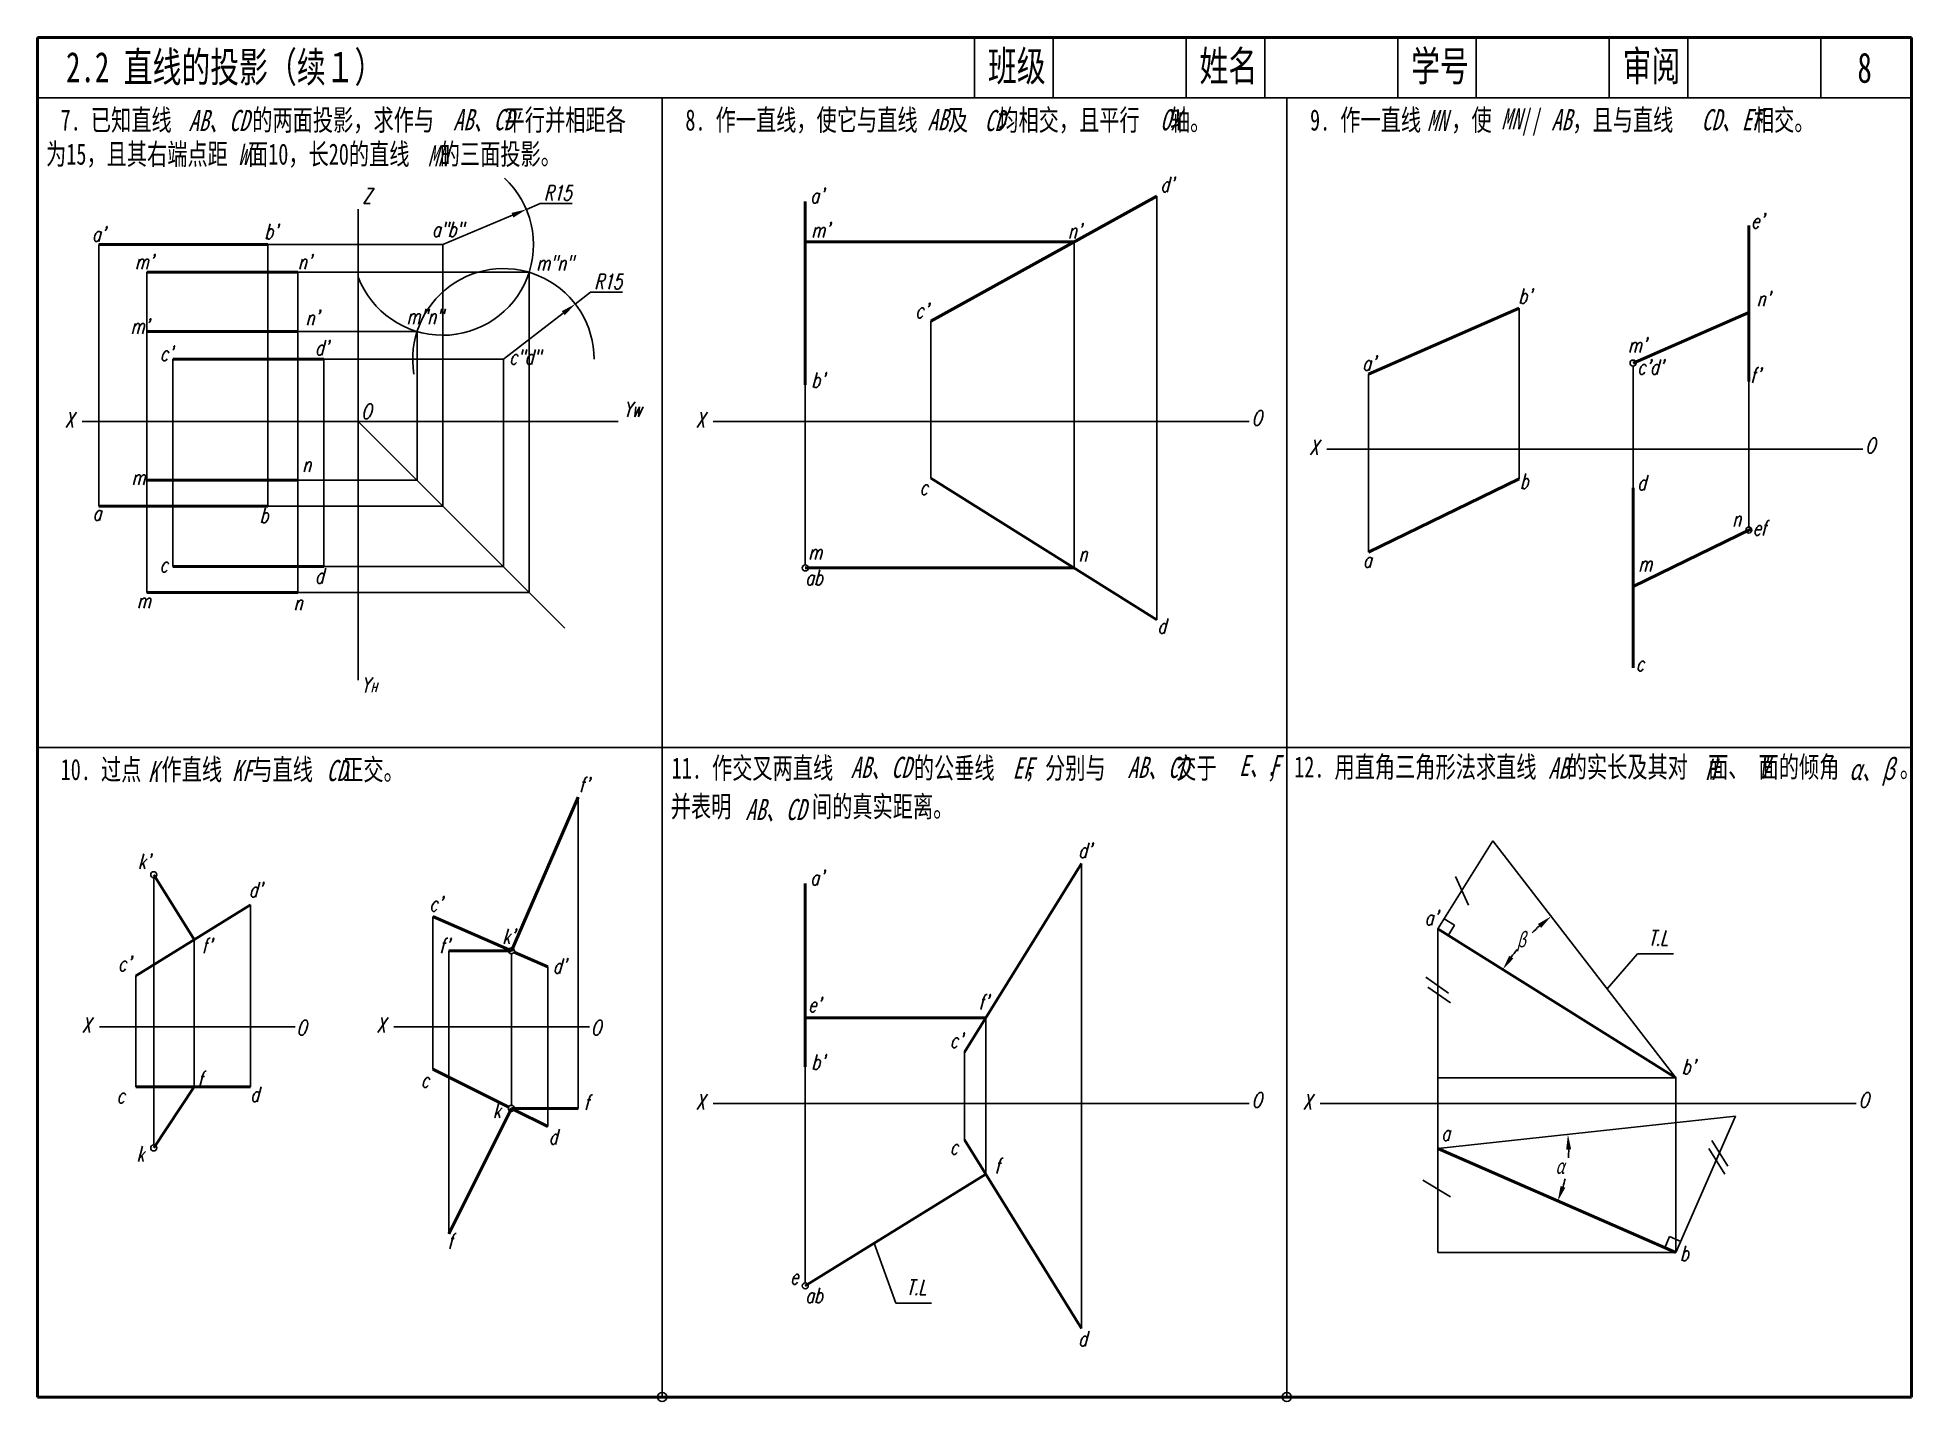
# Model space of a CAD drawing. Header units: millimetres. Extents: x -1022 to 1047, y 2161 to 2730.
# Drawn here: x -336.4 to -26.4, y 2503.9 to 2729.7 of the extents above; entities that cross this region are included whole.
import ezdxf

# ---------------------------------------------------------------- set-up
doc = ezdxf.new("R2010")
doc.units = ezdxf.units.MM
doc.header["$PDMODE"] = 33
doc.header["$PDSIZE"] = 1.5
doc.layers.get('Defpoints').update_dxf_attribs({"lineweight": 20})
for name, color, linetype, lineweight in [('标注', 7, 'Continuous', 25), ('标题文字', 7, 'Continuous', 25), ('答案作图线1', 5, 'Continuous', 25), ('答案作图线2', 6, 'Continuous', 25), ('答案标注', 1, 'Continuous', 25), ('答案粗实线', 1, 'Continuous', 50), ('答案细实线', 1, 'Continuous', 25), ('粗实线', 7, 'Continuous', 50), ('细实线', 7, 'Continuous', 25)]:
    doc.layers.add(name, color=color, linetype=linetype, lineweight=lineweight)
doc.styles.add('style1', font='txt.shx', dxfattribs={"width": 0.7, "oblique": 15})
doc.styles.add('字母标注-2.5号', font='txt.shx', dxfattribs={"width": 0.7, "oblique": 15, "height": 2.5})
doc.styles.add('尺寸文字1-2.5号', font='txt.shx', dxfattribs={"width": 0.7, "oblique": 15, "height": 2.5})
doc.styles.add('标题字母', font='SIMFANG.TTF', dxfattribs={"width": 0.7, "oblique": 15, "height": 3.5})
doc.styles.add('标题汉字1-5号', font='SimSun.ttf', dxfattribs={"width": 0.7, "height": 5})
doc.styles.add('标题汉字2-3.5号', font='SimSun.ttf', dxfattribs={"width": 0.7, "height": 3.5})
doc.dimstyles.new('尺寸25', dxfattribs={"dimtxt": 2.5, "dimasz": 2.5, "dimexe": 2, "dimexo": 0, "dimgap": 0.5, "dimtad": 1, "dimdec": 0, "dimdsep": 46, "dimtxsty": '尺寸文字1-2.5号', "dimcen": 0, "dimadec": 0, "dimazin": 0, "dimtfac": 1, "dimtdec": 0, "dimtmove": 0, "dimatfit": 3, "dimfxl": 0, "dimarcsym": 0})

msp = doc.modelspace()

# ---------------------------------------------------------------- texts
at = {"layer": '标注', "oblique": 15, "width": 0.7}
for s, height, style, p in [("d'", 2.5, '字母标注-2.5号', (-150.66, 2704.08)), ('Z', 2.5, '字母标注-2.5号', (-282.67, 2702.18)), ("a'", 2.5, '字母标注-2.5号', (-208.57, 2702.25)), ("e'", 2.5, '字母标注-2.5号', (-52.96, 2698.06)), ("a'", 2.5, '字母标注-2.5号', (-327.41, 2695.9)), ("b'", 2.5, '字母标注-2.5号', (-298.88, 2696.3)), ('a"b"', 2.5, '字母标注-2.5号', (-271.17, 2696.65)), ("b'", 2.5, '字母标注-2.5号', (-91.45, 2685.61)), ("c'", 2.5, '字母标注-2.5号', (-191.21, 2683.23)), ("c'", 2.5, '字母标注-2.5号', (-316.17, 2676.13)), ("d'", 2.5, '字母标注-2.5号', (-290.51, 2677.06)), ('c"d"', 2.5, '字母标注-2.5号', (-258.39, 2675.53)), ("a'", 2.5, '字母标注-2.5号', (-117.28, 2674.52)), ("c'd'", 2.5, '字母标注-2.5号', (-71.78, 2673.89)), ("b'", 2.5, '字母标注-2.5号', (-208.4, 2671.72)), ("f'", 2.5, '字母标注-2.5号', (-53.08, 2672.53)), ('Yw', 2.5, '字母标注-2.5号', (-239.48, 2666.88)), ('X', 2.5, '字母标注-2.5号', (-331.92, 2665.13)), ('O', 2.5, '字母标注-2.5号', (-282.86, 2666.53)), ('X', 2.5, '字母标注-2.5号', (-227.54, 2665.13)), ('O', 2.5, '字母标注-2.5号', (-135.57, 2665.44)), ('X', 2.5, '字母标注-2.5号', (-126.04, 2660.58)), ('O', 2.5, '字母标注-2.5号', (-34.08, 2660.88)), ('b', 2.5, '字母标注-2.5号', (-91.21, 2654.98)), ('d', 2.5, '字母标注-2.5号', (-71.78, 2654.73)), ('c', 2.5, '字母标注-2.5号', (-190.5, 2653.95)), ('a', 2.5, '字母标注-2.5号', (-327.28, 2649.73)), ('b', 2.5, '字母标注-2.5号', (-299.66, 2649.34)), ('ef', 2.5, '字母标注-2.5号', (-52.68, 2647.23)), ('c', 2.5, '字母标注-2.5号', (-316.2, 2641.17)), ('d', 2.5, '字母标注-2.5号', (-290.51, 2639.31)), ('ab', 2.5, '字母标注-2.5号', (-209.4, 2639.03)), ('a', 2.5, '字母标注-2.5号', (-117.16, 2641.95)), ('d', 2.5, '字母标注-2.5号', (-151.16, 2631.02)), ('c', 2.5, '字母标注-2.5号', (-72.02, 2624.79)), ('Y', 2.5, '字母标注-2.5号', (-282.85, 2621.25)), ('H', 1.5, 'style1', (-281.3, 2621.33)), ("f'", 2.5, '字母标注-2.5号', (-246.84, 2604.74)), ("d'", 2.5, '字母标注-2.5号', (-164.26, 2593.88)), ("k'", 2.5, '字母标注-2.5号', (-319.8, 2592.08)), ("a'", 2.5, '字母标注-2.5号', (-208.57, 2589.38)), ("d'", 2.5, '字母标注-2.5号', (-301.46, 2587.38)), ("c'", 2.5, '字母标注-2.5号', (-271.59, 2585.03)), ("a'", 2.5, '字母标注-2.5号', (-106.96, 2582.75)), ("f'", 2.5, '字母标注-2.5号', (-309.25, 2578.11)), ("f'", 2.5, '字母标注-2.5号', (-269.95, 2578.11)), ("k'", 2.5, '字母标注-2.5号', (-259.5, 2579.66)), ('T.L', 2.5, '字母标注-2.5号', (-69.95, 2579.36)), ("c'", 2.5, '字母标注-2.5号', (-323.1, 2575.15)), ("d'", 2.5, '字母标注-2.5号', (-251.17, 2574.76)), ("e'", 2.5, '字母标注-2.5号', (-208.94, 2568.35)), ("f'", 2.5, '字母标注-2.5号', (-180.76, 2568.79)), ('X', 2.5, '字母标注-2.5号', (-329.09, 2564.96)), ('O', 2.5, '字母标注-2.5号', (-293.58, 2564.53)), ('X', 2.5, '字母标注-2.5号', (-280.36, 2564.96)), ('O', 2.5, '字母标注-2.5号', (-244.85, 2564.53)), ("c'", 2.5, '字母标注-2.5号', (-185.5, 2562.44)), ("b'", 2.5, '字母标注-2.5号', (-208.4, 2558.85)), ('f', 2.5, '字母标注-2.5号', (-309.94, 2556.06)), ('c', 2.5, '字母标注-2.5号', (-273, 2555.87)), ("b'", 2.5, '字母标注-2.5号', (-64.42, 2558.07)), ('c', 2.5, '字母标注-2.5号', (-323.33, 2553.28)), ('d', 2.5, '字母标注-2.5号', (-301.22, 2553.52)), ('f', 2.5, '字母标注-2.5号', (-246.02, 2552.16)), ('X', 2.5, '字母标注-2.5号', (-227.54, 2552.26)), ('O', 2.5, '字母标注-2.5号', (-135.57, 2552.57)), ('X', 2.5, '字母标注-2.5号', (-127.12, 2552.26)), ('O', 2.5, '字母标注-2.5号', (-35.15, 2552.57)), ('k', 2.5, '字母标注-2.5号', (-261.07, 2550.85)), ('d', 2.5, '字母标注-2.5号', (-251.84, 2546.47)), ('a', 2.5, '字母标注-2.5号', (-104.19, 2547.08)), ('k', 2.5, '字母标注-2.5号', (-320.04, 2543.65)), ('c', 2.5, '字母标注-2.5号', (-185.5, 2544.79)), ('f', 2.5, '字母标注-2.5号', (-178.09, 2541.67)), ('f', 2.5, '字母标注-2.5号', (-268.59, 2529.2)), ('b', 2.5, '字母标注-2.5号', (-64.71, 2527.18)), ('e', 2.5, '字母标注-2.5号', (-211.9, 2523.3)), ('T.L', 2.5, '字母标注-2.5号', (-192.65, 2521.55)), ('ab', 2.5, '字母标注-2.5号', (-209.4, 2520.22)), ('d', 2.5, '字母标注-2.5号', (-164.26, 2513.07))]:
    msp.add_text(s, height=height, dxfattribs=dict(at, style=style)).set_placement(p)
at = {"layer": '标题文字', "width": 0.7}
for s, height, style, p in [('2.2 直线的投影（续１）', 5, '标题汉字1-5号', (-331.69, 2722.26)), ('班级', 5, '标题汉字1-5号', (-179.2, 2722.43)), ('姓名', 5, '标题汉字1-5号', (-144.2, 2722.43)), ('学号', 5, '标题汉字1-5号', (-109.2, 2722.43)), ('审阅', 5, '标题汉字1-5号', (-74.2, 2722.43)), ('8', 5, '标题汉字1-5号', (-35.37, 2722.16)), ('7. 已知直线        的两面投影，求作与       平行并相距各', 3.5, '标题汉字2-3.5号', (-332.59, 2714.26)), ('8. 作一直线，使它与直线   及   均相交，且平行   轴。', 3.5, '标题汉字2-3.5号', (-229.25, 2714.26)), ('9. 作一直线   ，使   //   ，且与直线        相交。', 3.5, '标题汉字2-3.5号', (-125.92, 2714.26)), ('为15，且其右端点距  面10，长20的直线   的三面投影。', 3.5, '标题汉字2-3.5号', (-335, 2708.61)), ('10. 过点  作直线   与直线   正交。', 3.5, '标题汉字2-3.5号', (-332.59, 2606.76)), ('11. 作交叉两直线        的公垂线   ，分别与       交于     ，', 3.5, '标题汉字2-3.5号', (-231.51, 2607.01)), ('12. 用直角三角形法求直线   的实长及其对  面、 面的倾角      。', 3.5, '标题汉字2-3.5号', (-128.54, 2607.19)), ('并表明        间的真实距离。', 3.5, '标题汉字2-3.5号', (-231.67, 2600.64))]:
    msp.add_text(s, height=height, dxfattribs=dict(at, style=style)).set_placement(p)
at = {"layer": '答案标注', "oblique": 15, "width": 0.7}
for s, style, p in [("m'", '字母标注-2.5号', (-208.41, 2696.57)), ("n'", '字母标注-2.5号', (-165.94, 2696.41)), ("m'", '字母标注-2.5号', (-320.3, 2691.29)), ("n'", '字母标注-2.5号', (-293.31, 2691.29)), ('m"n"', '字母标注-2.5号', (-253.88, 2691.11)), ('m"n"', '字母标注-2.5号', (-275.37, 2682.24)), ("n'", '字母标注-2.5号', (-52.01, 2685.19)), ("m'", '字母标注-2.5号', (-321.01, 2680.64)), ("n'", '字母标注-2.5号', (-292.07, 2682.06)), ("m'", '字母标注-2.5号', (-73.33, 2677.52)), ('m', '字母标注-2.5号', (-320.84, 2655.62)), ('n', '字母标注-2.5号', (-292.6, 2657.75)), ('n', '字母标注-2.5号', (-56.06, 2648.75)), ('m', '字母标注-2.5号', (-208.89, 2643.25)), ('n', '字母标注-2.5号', (-164.21, 2642.93)), ('m', '字母标注-2.5号', (-71.62, 2641.3)), ('m', '字母标注-2.5号', (-319.95, 2635.21)), ('n', '字母标注-2.5号', (-294.02, 2634.86)), ('β', '标题字母', (-91.73, 2579.09)), ('α', '标题字母', (-85.34, 2541.61))]:
    msp.add_text(s, height=2.5, dxfattribs=dict(at, style=style)).set_placement(p)
at = {"layer": '细实线', "style": '标题字母', "oblique": 15, "width": 0.7}
for s, p in [('AB、CD', (-311.42, 2714.17)), ('AB、CD', (-267.66, 2714.3)), ('AB', (-189.18, 2714.3)), ('CD', (-179.77, 2714.16)), ('OX', (-150.69, 2714.29)), ('MN', (-106.58, 2714.16)), ('MN', (-94.31, 2714.43)), ('AB', (-86, 2714.3)), ('CD、EF', (-61.18, 2714.3)), ('W', (-303.24, 2708.58)), ('MN', (-271.89, 2708.31)), ('AB、CD', (-201.89, 2607.12)), ('EF', (-175.11, 2607.01)), ('AB、CD', (-156.1, 2607.11)), ('E、F', (-137.66, 2607.43)), ('AB', (-86.49, 2607.01)), ('H', (-60.53, 2606.79)), ('V', (-51.81, 2607.01)), ('α、β', (-36.76, 2606.79)), ('K', (-318.15, 2606.42)), ('KF', (-304.25, 2606.59)), ('CD', (-288.62, 2606.59)), ('AB、CD', (-219.31, 2600.13))]:
    msp.add_text(s, height=3.5, dxfattribs=at).set_placement(p)

# ---------------------------------------------------------------- blocks, each defined once
blk = doc.blocks.new('*D1')
at = {"layer": 'Defpoints', "color": 0}
for p in [(-255.55, 2701.21), (-269.37, 2695.38)]:
    blk.add_point(p, dxfattribs=at)
at = {"layer": '答案作图线2', "color": 0, "lineweight": -2}
for p, q in [((-269.37, 2695.38), (-257.86, 2700.24)), ((-255.55, 2701.21), (-253.25, 2702.18)), ((-253.25, 2702.18), (-248, 2702.18))]:
    blk.add_line(p, q, dxfattribs=at)
at = {"layer": '答案作图线2', "color": 0}
blk.add_solid([(-258.02, 2700.62), (-257.69, 2699.86), (-255.55, 2701.21)], dxfattribs=at)
at = {"layer": '答案作图线2', "color": 0, "insert": (-250.37, 2703.93), "char_height": 2.5, "attachment_point": 5, "style": '尺寸文字1-2.5号'}
blk.add_mtext('R15', dxfattribs=at)
blk = doc.blocks.new('*D2')
at = {"layer": 'Defpoints', "color": 0}
for p in [(-247.46, 2685.55), (-259.35, 2676.41)]:
    blk.add_point(p, dxfattribs=at)
at = {"layer": '答案作图线2', "color": 0, "lineweight": -2}
for p, q in [((-247.46, 2685.55), (-244.92, 2687.51)), ((-244.92, 2687.51), (-239.66, 2687.51)), ((-259.35, 2676.41), (-249.44, 2684.03))]:
    blk.add_line(p, q, dxfattribs=at)
at = {"layer": '答案作图线2', "color": 0}
blk.add_solid([(-249.69, 2684.36), (-249.19, 2683.7), (-247.46, 2685.55)], dxfattribs=at)
at = {"layer": '答案作图线2', "color": 0, "insert": (-242.04, 2689.26), "char_height": 2.5, "attachment_point": 5, "style": '尺寸文字1-2.5号'}
blk.add_mtext('R15', dxfattribs=at)

# ---------------------------------------------------------------- dimensions: what is measured, and where the dimension line sits
at = {"layer": '答案作图线2'}
for center, mpoint, picture, middle in [((-269.37, 2695.38), (-255.55, 2701.21), '*D1', (-250.37, 2702.18)), ((-259.35, 2676.41), (-247.46, 2685.55), '*D2', (-242.04, 2687.51))]:
    dim = msp.add_radius_dim(center=center, mpoint=mpoint, dimstyle='尺寸25', override={"dimtoh": 1, "dimatfit": 2}, dxfattribs=at)
    dim.commit()
    dim.dimension.update_dxf_attribs({"geometry": picture, "text_midpoint": middle, "dimtype": 164})

# ---------------------------------------------------------------- linework, layer by layer
for p, q in [((-233.09, 2504.66), (-233.09, 2719.66)), ((-129.76, 2504.66), (-129.76, 2719.66)), ((-336.42, 2612.16), (-26.42, 2612.16))]:
    msp.add_line(p, q)
for p in [(-233.09, 2504.66), (-129.76, 2504.66)]:
    msp.add_point(p)
at = {"layer": '答案作图线1'}
for p, q in [((-255.09, 2690.8), (-293.37, 2690.8)), ((-255.09, 2690.8), (-255.09, 2637.83)), ((-273.64, 2681), (-293.37, 2681)), ((-273.64, 2681), (-273.64, 2656.37)), ((-273.64, 2656.37), (-293.37, 2656.37)), ((-255.09, 2637.83), (-293.37, 2637.83)), ((-101.86, 2590.81), (-99.73, 2586.07)), ((-103.72, 2583.81), (-102.03, 2582.75)), ((-102.03, 2582.75), (-103.09, 2581.06)), ((-106.77, 2574.12), (-103, 2571.5)), ((-106.44, 2572.49), (-102.68, 2569.87)), ((-59.93, 2545.81), (-57.31, 2541.56)), ((-59.44, 2547.12), (-56.82, 2542.87)), ((-107.26, 2540.57), (-102.68, 2537.79)), ((-66.44, 2531.2), (-67.24, 2529.36)), ((-66.44, 2531.2), (-64.61, 2530.4))]:
    msp.add_line(p, q, dxfattribs=at)
at = {"layer": '答案作图线2'}
for p, q in [((-318.32, 2690.8), (-318.32, 2637.83)), ((-293.37, 2690.8), (-293.37, 2637.83)), ((-104.78, 2582.12), (-104.78, 2557.47)), ((-104.78, 2545.77), (-55.54, 2551.15)), ((-55.54, 2551.15), (-65.41, 2528.56))]:
    msp.add_line(p, q, dxfattribs=at)
for centre, radius, start, end in [((-65.41, 2557.47), 33.78, 131.8781, 134.7262), ((-65.41, 2557.47), 33.78, 141.0579, 143.7128), ((-104.78, 2545.77), 21.65, 355.9838, 359.6231), ((-104.78, 2545.77), 21.65, 343.0224, 346.603)]:
    msp.add_arc(centre, radius, start, end, dxfattribs=at)
for points in [[(-88.22, 2582.94), (-87.69, 2582.3), (-86.03, 2584.22)], [(-92.29, 2577.22), (-92.98, 2577.69), (-94.04, 2575.39)], [(-83.55, 2545.6), (-82.72, 2545.64), (-83.26, 2548.12)], [(-83.69, 2539.3), (-84.47, 2539.59), (-84.94, 2537.1)]]:
    msp.add_solid(points, dxfattribs=at)
at = {"layer": '答案粗实线'}
for p, q in [((-164.95, 2695.83), (-209.42, 2695.83)), ((-293.37, 2690.8), (-318.32, 2690.8)), ((-72.48, 2675.77), (-53.33, 2684.17)), ((-293.37, 2681), (-318.32, 2681)), ((-293.37, 2656.37), (-318.32, 2656.37)), ((-72.48, 2638.79), (-52.88, 2648.35)), ((-209.42, 2641.87), (-164.95, 2641.87)), ((-293.37, 2637.83), (-318.32, 2637.83)), ((-246.97, 2603.91), (-258.03, 2578.5)), ((-317.19, 2591.1), (-310.52, 2580.35)), ((-258.03, 2578.5), (-268.37, 2578.5)), ((-179.55, 2567.4), (-209.42, 2567.4)), ((-317.19, 2545.88), (-310.52, 2555.99)), ((-268.37, 2531.64), (-258.03, 2552.43)), ((-258.03, 2552.43), (-246.97, 2552.43)), ((-209.42, 2523.06), (-179.55, 2541.56))]:
    msp.add_line(p, q, dxfattribs=at)
at = {"layer": '答案细实线'}
for p, q in [((-298.32, 2695.38), (-269.37, 2695.38)), ((-269.37, 2652.11), (-269.37, 2695.38)), ((-164.95, 2641.87), (-164.95, 2695.83)), ((-289.07, 2676.41), (-259.35, 2676.41)), ((-259.35, 2642.09), (-259.35, 2676.41)), ((-298.32, 2652.11), (-269.37, 2652.11)), ((-289.07, 2642.09), (-259.35, 2642.09)), ((-246.97, 2552.43), (-246.97, 2603.91)), ((-95.66, 2596.7), (-104.78, 2582.12)), ((-95.66, 2596.7), (-65.41, 2557.47)), ((-310.52, 2580.35), (-310.52, 2555.99)), ((-268.37, 2578.5), (-268.37, 2531.64)), ((-76.77, 2572.21), (-71.74, 2577.99)), ((-71.74, 2577.99), (-65.81, 2577.99)), ((-179.55, 2541.56), (-179.55, 2567.4)), ((-65.41, 2557.47), (-104.78, 2557.47)), ((-104.78, 2545.77), (-104.78, 2528.56)), ((-198, 2530.11), (-194.44, 2520.18)), ((-65.41, 2528.56), (-104.78, 2528.56)), ((-194.44, 2520.18), (-188.51, 2520.18))]:
    msp.add_line(p, q, dxfattribs=at)
for centre, start, end in [((-269.37, 2695.38), 201.0429, 47.2664), ((-259.35, 2676.41), 0, 189.4144), ((-259.35, 2676.41), 214.8871, 214.8871)]:
    msp.add_arc(centre, 15, start, end, dxfattribs=at)
at = {"layer": '粗实线'}
for p, q in [((-336.42, 2729.66), (-336.42, 2504.66)), ((-26.42, 2729.66), (-336.42, 2729.66)), ((-26.42, 2504.66), (-26.42, 2729.66)), ((-188.67, 2682.72), (-151.24, 2703.41)), ((-209.42, 2702.51), (-209.42, 2672.19)), ((-53.33, 2672.73), (-53.33, 2698.55)), ((-298.32, 2695.38), (-326.29, 2695.38)), ((-116.23, 2673.95), (-91.32, 2684.88)), ((-289.07, 2676.41), (-314.04, 2676.41)), ((-188.67, 2656.75), (-151.24, 2633.26)), ((-116.23, 2644.48), (-91.32, 2656.63)), ((-72.48, 2625.35), (-72.48, 2655.11)), ((-326.29, 2652.11), (-298.32, 2652.11)), ((-289.07, 2642.09), (-314.04, 2642.09)), ((-183.05, 2561.75), (-163.74, 2592.94)), ((-209.42, 2589.64), (-209.42, 2559.32)), ((-301.2, 2586.14), (-320.14, 2574.37)), ((-271.04, 2584.16), (-258.49, 2578.7)), ((-104.78, 2582.12), (-65.41, 2557.47)), ((-257.57, 2578.3), (-251.98, 2575.87)), ((-271.04, 2558.9), (-258.48, 2552.65)), ((-320.14, 2555.99), (-301.2, 2555.99)), ((-257.58, 2552.2), (-251.98, 2549.42)), ((-183.05, 2547.2), (-163.74, 2516.01)), ((-104.78, 2545.77), (-65.41, 2528.56)), ((-336.42, 2504.66), (-26.42, 2504.66))]:
    msp.add_line(p, q, dxfattribs=at)
at = {"layer": '细实线'}
for p, q in [((-181.42, 2729.66), (-181.42, 2719.66)), ((-168.42, 2729.66), (-168.42, 2719.66)), ((-146.42, 2729.66), (-146.42, 2719.66)), ((-133.42, 2729.66), (-133.42, 2719.66)), ((-111.42, 2729.66), (-111.42, 2719.66)), ((-98.42, 2729.66), (-98.42, 2719.66)), ((-76.42, 2729.66), (-76.42, 2719.66)), ((-63.42, 2729.66), (-63.42, 2719.66)), ((-41.42, 2729.66), (-41.42, 2719.66)), ((-26.42, 2719.66), (-336.42, 2719.66)), ((-151.24, 2703.41), (-151.24, 2633.26)), ((-283.37, 2623.28), (-283.37, 2701.26)), ((-326.29, 2695.38), (-326.29, 2652.11)), ((-298.32, 2695.38), (-298.32, 2652.11)), ((-91.32, 2684.88), (-91.32, 2656.63)), ((-188.67, 2682.72), (-188.67, 2656.75)), ((-314.04, 2676.41), (-314.04, 2642.09)), ((-289.07, 2676.41), (-289.07, 2642.09)), ((-116.23, 2673.95), (-116.23, 2644.48)), ((-72.48, 2655.11), (-72.48, 2675.27)), ((-53.33, 2648.63), (-53.33, 2672.73)), ((-209.42, 2672.19), (-209.42, 2642.37)), ((-329.02, 2666.11), (-240.37, 2666.11)), ((-283.37, 2666.11), (-249.17, 2631.9)), ((-224.64, 2666.11), (-135.98, 2666.11)), ((-123.14, 2661.55), (-34.49, 2661.55)), ((-163.74, 2592.94), (-163.74, 2516.01)), ((-317.19, 2590.6), (-317.19, 2546.38)), ((-301.2, 2586.14), (-301.2, 2555.99)), ((-271.04, 2584.16), (-271.04, 2558.9)), ((-258.03, 2578), (-258.03, 2552.93)), ((-320.14, 2574.37), (-320.14, 2555.99)), ((-251.98, 2575.87), (-251.98, 2549.42)), ((-326.19, 2565.94), (-293.82, 2565.94)), ((-277.46, 2565.94), (-245.1, 2565.94)), ((-183.05, 2561.75), (-183.05, 2547.2)), ((-209.42, 2559.32), (-209.42, 2523.56)), ((-104.78, 2557.47), (-104.78, 2545.77)), ((-65.41, 2557.47), (-65.41, 2528.56)), ((-224.64, 2553.24), (-135.98, 2553.24)), ((-124.22, 2553.24), (-35.57, 2553.24))]:
    msp.add_line(p, q, dxfattribs=at)
for centre in [(-72.48, 2675.77), (-53.33, 2648.13), (-209.42, 2641.87), (-317.19, 2591.1), (-258.03, 2578.5), (-258.03, 2552.43), (-317.19, 2545.88), (-209.42, 2523.06)]:
    msp.add_circle(centre, 0.5, dxfattribs=at)

msp.set_redraw_order([(e.dxf.handle, doc.entitydb.next_handle()) for e in msp.query("TEXT MTEXT ATTDEF DIMENSION ARC_DIMENSION")])  # texts and dimensions are drawn at this point

doc.saveas('drawing.dxf')
